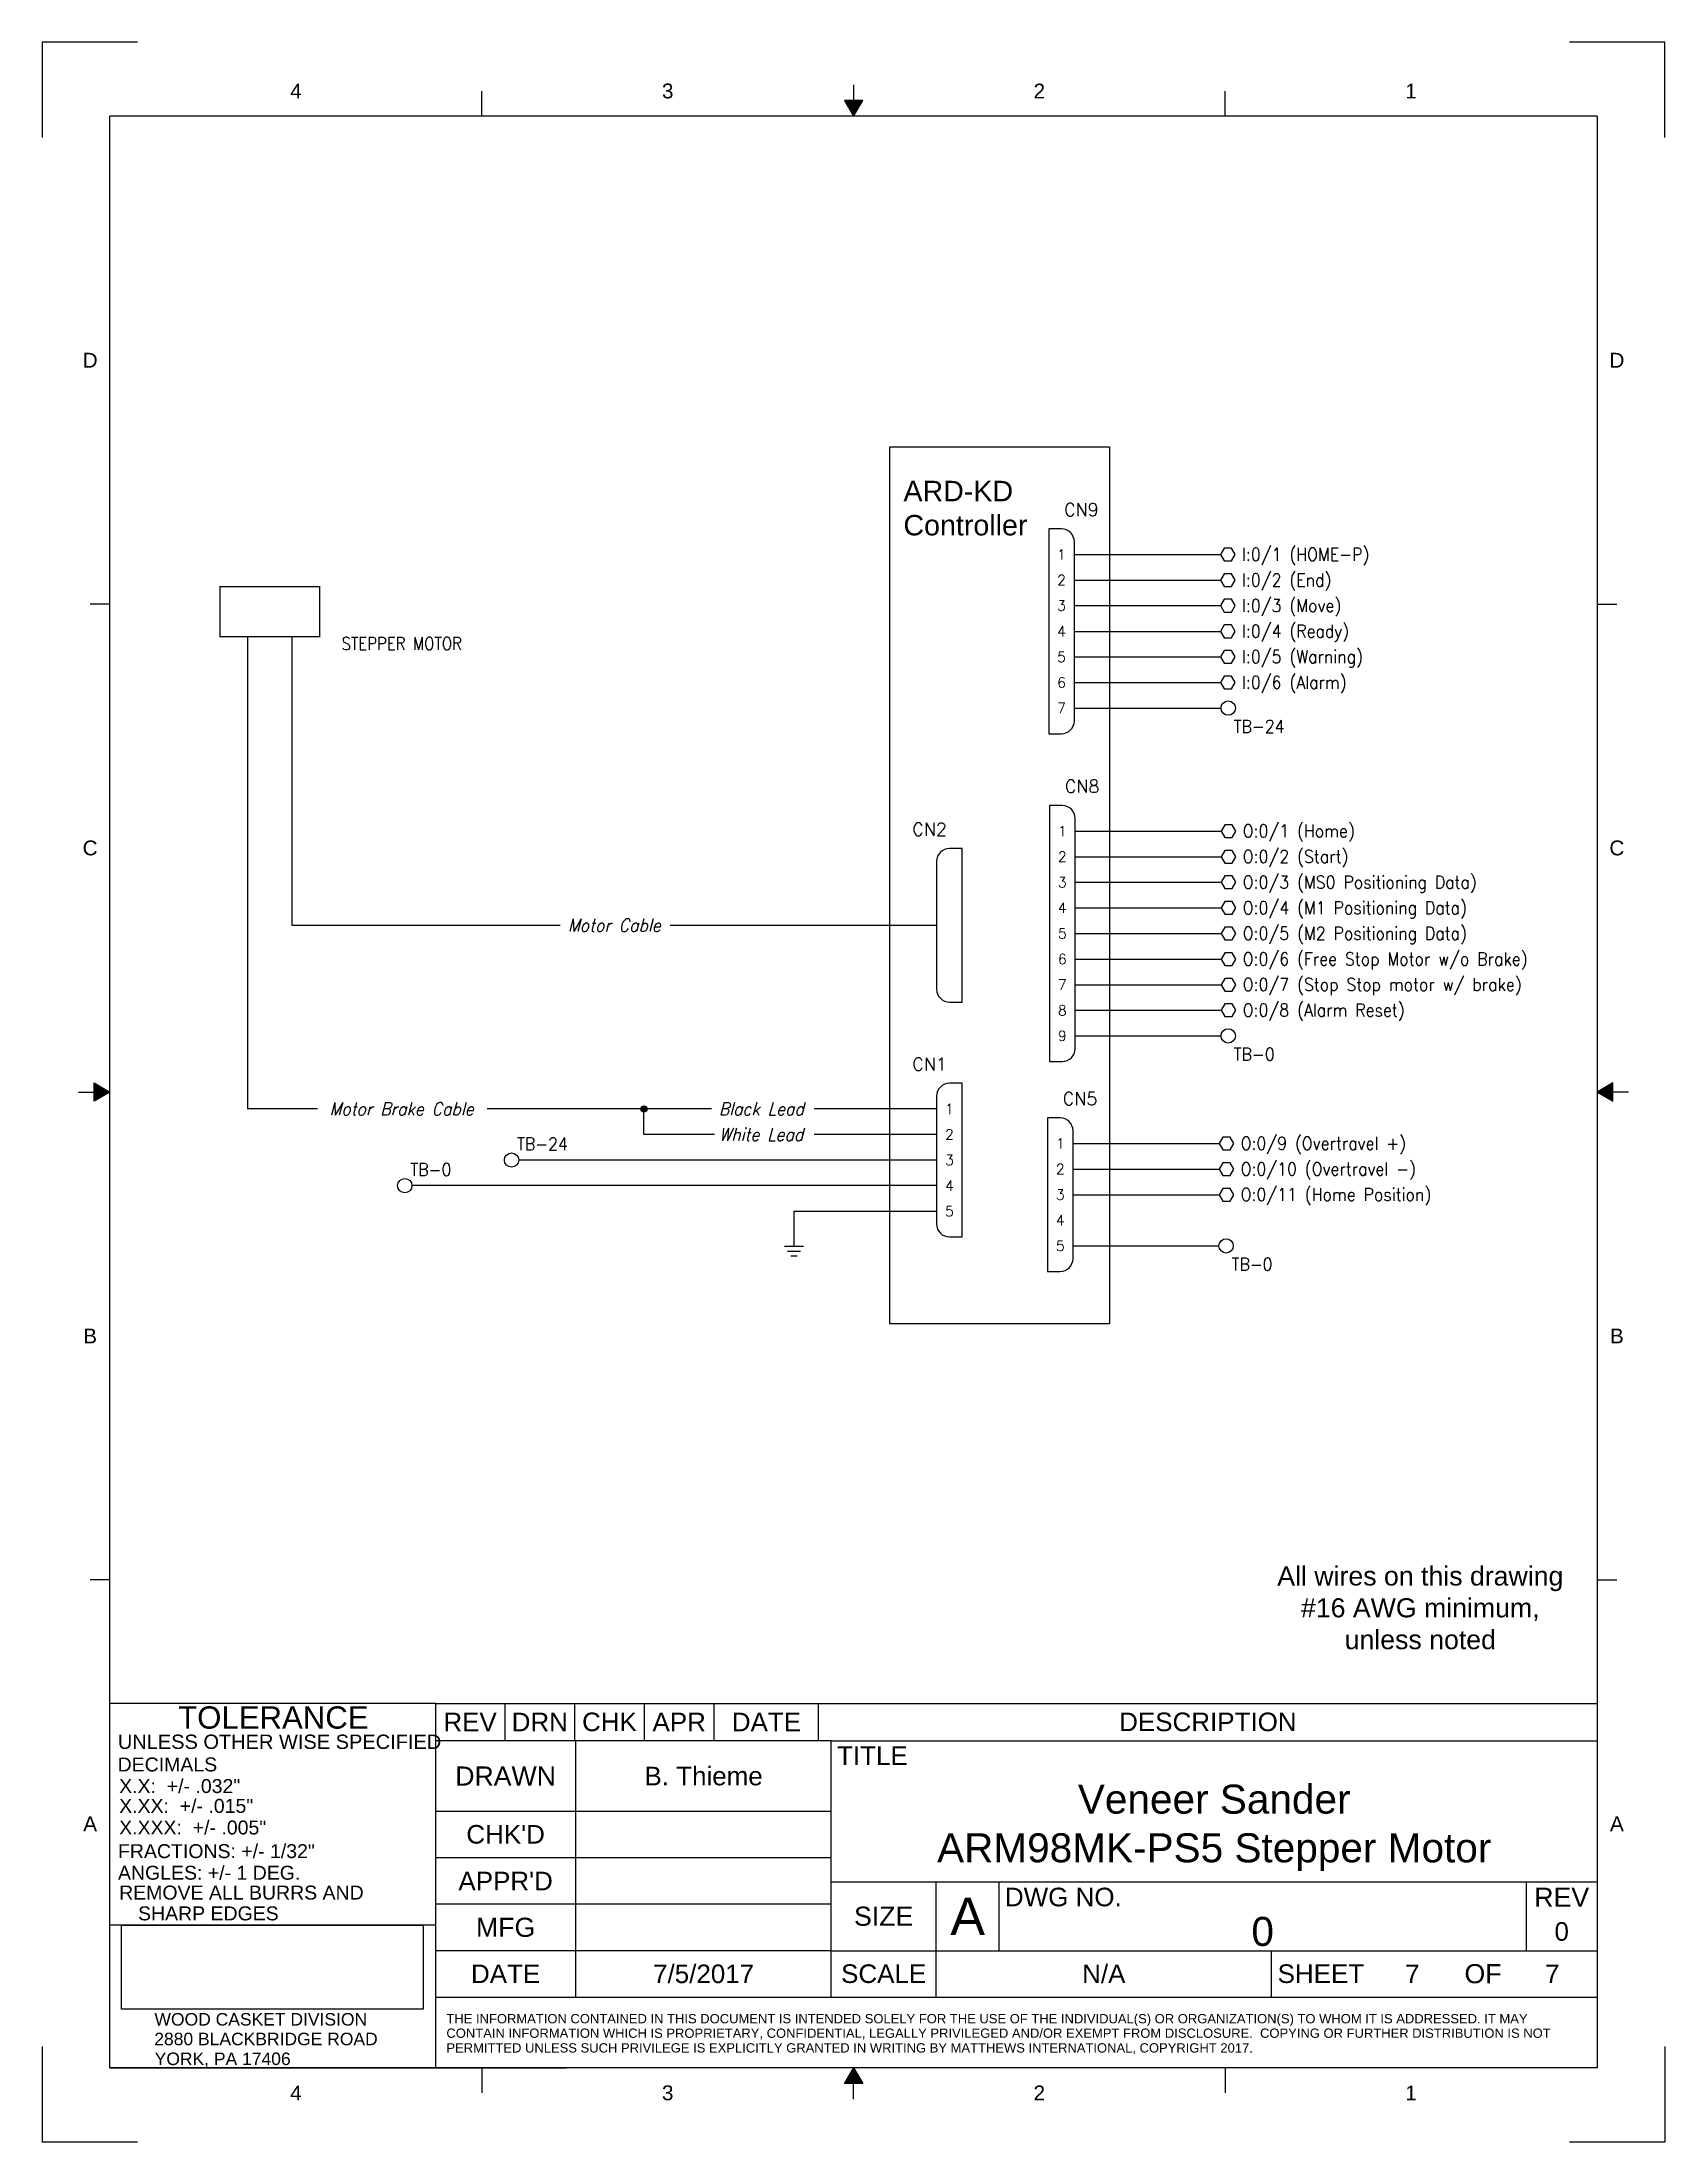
# Model space of a CAD drawing. Header units: inches. Extents: x 2 to 151, y 1 to 23.
# Drawn here: x 134.45 to 151.45, y 1.42 to 23.42 of the extents above; entities that cross this region are included whole.
import ezdxf
from ezdxf.enums import TextEntityAlignment as Align

# ---------------------------------------------------------------- set-up
doc = ezdxf.new("R2010")
doc.units = ezdxf.units.IN
doc.header["$MEASUREMENT"] = 0
for name, color, linetype in [('DESC', 150, 'Continuous'), ('ITEM', 21, 'Continuous'), ('MISC', 7, 'Continuous'), ('SYMS', 7, 'Continuous'), ('TAGS', 150, 'Continuous'), ('TERMS', 123, 'Continuous'), ('Title Block Border', 7, 'Continuous'), ('Title Block Text', 7, 'Continuous'), ('WIRES', 7, 'Continuous')]:
    doc.layers.add(name, color=color, linetype=linetype)
doc.styles.add('Current-ANSI', font='arial.ttf')
doc.styles.add('DEFAULT-ANSI', font='arial.ttf')
doc.styles.get("Standard").update_dxf_attribs({"font": 'arial.ttf'})
doc.styles.add('Text Style5', font='arial.ttf')
doc.styles.add('WD', font='romans.shx')
picture_1 = doc.add_image_def('image1.png', size_in_pixel=(507, 141))

msp = doc.modelspace()

# ---------------------------------------------------------------- texts
at = {"layer": 'DESC', "insert": (148.889, 7.018), "char_height": 0.2, "attachment_point": 5}
msp.add_mtext_dynamic_manual_height_columns('All wires on this drawing #16 AWG minimum, unless noted', width=3.00028, gutter_width=1, heights=[0], dxfattribs=at)
at = {"layer": 'ITEM', "insert": (143.475, 18.826), "char_height": 0.2145, "attachment_point": 1}
msp.add_mtext_dynamic_manual_height_columns('ARD-KD\\PController', width=1.00944, gutter_width=1, heights=[0], dxfattribs=at)

# ---------------------------------------------------------------- blocks, each defined once
blk = doc.blocks.new('Title Block A Portrait')
at = {"layer": 'Title Block Border'}
h = blk.add_hatch(color=256, dxfattribs=at)
h.dxf.hatch_style = 1
h.paths.add_polyline_path([(4.202, 10.693), (4.25, 10.611), (4.298, 10.693)])
h = blk.add_hatch(color=256, dxfattribs=at)
h.dxf.hatch_style = 1
h.paths.add_polyline_path([(0.273, 5.452), (0.356, 5.5), (0.273, 5.548)])
h = blk.add_hatch(color=256, dxfattribs=at)
h.dxf.hatch_style = 1
h.paths.add_polyline_path([(8.227, 5.548), (8.144, 5.5), (8.227, 5.452)])
h = blk.add_hatch(color=256, dxfattribs=at)
h.dxf.hatch_style = 1
h.paths.add_polyline_path([(4.298, 0.307), (4.25, 0.389), (4.202, 0.307)])
for p, q in [((0.5, 11), (0, 11)), ((0, 11), (0, 10.5)), ((8.5, 11), (8, 11)), ((8.5, 10.5), (8.5, 11)), ((2.303, 10.611), (2.303, 10.743)), ((4.298, 10.693), (4.202, 10.693)), ((4.202, 10.693), (4.25, 10.611)), ((4.25, 10.776), (4.25, 10.693)), ((4.25, 10.611), (4.298, 10.693)), ((4.25, 10.611), (4.298, 10.693)), ((6.197, 10.611), (6.197, 10.743)), ((0.356, 0.389), (0.356, 10.611)), ((8.144, 10.611), (0.356, 10.611)), ((8.144, 10.611), (8.144, 0.389)), ((0.356, 6.473), (0.356, 8.683)), ((0.356, 8.055), (0.252, 8.055)), ((8.144, 8.055), (8.248, 8.055)), ((0.191, 5.5), (0.273, 5.5)), ((0.273, 5.452), (0.273, 5.548)), ((0.273, 5.548), (0.356, 5.5)), ((0.356, 5.5), (0.273, 5.452)), ((0.356, 5.5), (0.273, 5.452)), ((8.227, 5.548), (8.144, 5.5)), ((8.144, 5.5), (8.227, 5.452)), ((8.144, 5.5), (8.227, 5.452)), ((8.227, 5.452), (8.227, 5.548)), ((8.309, 5.5), (8.227, 5.5)), ((0.356, 2.945), (0.252, 2.945)), ((8.144, 2.945), (8.248, 2.945)), ((2.06, 2.297), (0.356, 2.297)), ((2.06, 2.297), (2.06, 0.759)), ((2.06, 2.297), (8.144, 2.297)), ((2.425, 2.102), (2.425, 2.297)), ((2.79, 2.102), (2.79, 2.297)), ((3.155, 2.102), (3.155, 2.297)), ((3.52, 2.102), (3.52, 2.297)), ((4.067, 2.102), (4.067, 2.297)), ((4.133, 2.102), (2.06, 2.102)), ((2.796, 0.759), (2.796, 2.102)), ((4.133, 0.759), (4.133, 2.102)), ((4.133, 2.102), (8.144, 2.102)), ((4.133, 1.732), (2.06, 1.732)), ((4.133, 1.489), (2.06, 1.489)), ((4.133, 1.362), (8.144, 1.362)), ((4.683, 1.002), (4.683, 1.362)), ((5.013, 1.002), (5.013, 1.362)), ((7.774, 1.002), (7.774, 1.362)), ((4.133, 1.246), (2.06, 1.246)), ((2.06, 1.135), (0.356, 1.135)), ((4.133, 1.002), (2.06, 1.002)), ((4.133, 1.002), (8.144, 1.002)), ((4.683, 0.759), (4.683, 1.002)), ((6.44, 0.759), (6.44, 1.002)), ((2.06, 0.759), (8.144, 0.759)), ((2.06, 0.759), (2.06, 0.389)), ((0, 0.5), (0, 0)), ((8.5, 0.5), (8.5, 0)), ((8.144, 0.389), (0.356, 0.389)), ((0.356, 0.389), (2.747, 0.389)), ((2.303, 0.389), (2.303, 0.257)), ((4.202, 0.307), (4.25, 0.389)), ((4.25, 0.389), (4.298, 0.307)), ((4.25, 0.389), (4.298, 0.307)), ((6.197, 0.389), (6.197, 0.257)), ((4.298, 0.307), (4.202, 0.307)), ((4.25, 0.224), (4.25, 0.307)), ((0.5, 0), (0, 0)), ((8.5, 0), (8, 0))]:
    blk.add_line(p, q, dxfattribs=at)
at = {"layer": 'Title Block Border', "color": 5, "style": 'DEFAULT-ANSI'}
for s, height, p in [('DECIMALS', 0.073, (0.396, 1.941)), ('X.X:  +/- .032"', 0.07301, (0.404, 1.828)), ('X.XX:  +/- .015"', 0.07301, (0.404, 1.724)), ('X.XXX:  +/- .005"', 0.07301, (0.404, 1.611)), ('FRACTIONS: +/- 1/32"', 0.07301, (0.398, 1.487)), ('ANGLES: +/- 1 DEG.', 0.07301, (0.398, 1.374)), ('WOOD CASKET DIVISION', 0.06553, (0.589, 0.61)), ('2880 BLACKBRIDGE ROAD', 0.06553, (0.588, 0.507)), ('YORK, PA 17406', 0.06553, (0.59, 0.403))]:
    blk.add_text(s, height=height, dxfattribs=at).set_placement(p)
for s, p in [('THE INFORMATION CONTAINED IN THIS DOCUMENT IS INTENDED SOLELY FOR THE USE OF THE INDIVIDUAL(S) OR ORGANIZATION(S) TO WHOM IT IS ADDRESSED. IT MAY', (2.118, 0.646)), ('CONTAIN INFORMATION WHICH IS PROPRIETARY, CONFIDENTIAL, LEGALLY PRIVILEGED AND/OR EXEMPT FROM DISCLOSURE.  COPYING OR FURTHER DISTRIBUTION IS NOT', (2.118, 0.57)), ('PERMITTED UNLESS SUCH PRIVILEGE IS EXPLICITLY GRANTED IN WRITING BY MATTHEWS INTERNATIONAL, COPYRIGHT 2017.', (2.118, 0.493))]:
    blk.add_text(s, height=0.048673, dxfattribs=at).set_placement(p, align=Align.MIDDLE_LEFT)
at = {"layer": 'Title Block Border', "char_height": 0.0778, "attachment_point": 5, "style": 'Text Style5'}
for s, insert in [('4', (1.33, 10.743)), ('3', (3.277, 10.743)), ('2', (5.223, 10.743)), ('1', (7.17, 10.743)), ('D', (0.252, 9.333)), ('D', (8.248, 9.333)), ('C', (0.252, 6.778)), ('C', (8.248, 6.778)), ('B', (0.252, 4.222)), ('B', (8.248, 4.222)), ('A', (0.252, 1.667)), ('A', (8.248, 1.667)), ('4', (1.33, 0.257)), ('3', (3.277, 0.257)), ('2', (5.223, 0.257)), ('1', (7.17, 0.257))]:
    blk.add_mtext(s, dxfattribs=dict(at, insert=insert))
at = {"layer": 'Title Block Border', "color": 5, "attachment_point": 1, "style": 'DEFAULT-ANSI'}
for s, insert, char_height, width in [('TOLERANCE', (0.713, 2.282), 0.1168, 1.0081), ('\\fArial|b0|i0;\\H0.0750;UNLESS OTHER WISE SPECIFIED', (0.397, 2.134), 0.07301, 1.70843), ('{\\H1x;REMOVE ALL BURRS AND}', (0.404, 1.343), 0.07301, 2.13676), ('SHARP EDGES', (0.503, 1.234), 0.07301, 2.13676)]:
    blk.add_mtext(s, dxfattribs=dict(at, insert=insert, char_height=char_height, width=width))
at = {"layer": 'Title Block Border', "color": 7, "style": 'Current-ANSI'}
for s, insert, char_height, width, attachment_point in [('REV', (2.242, 2.2), 0.0973, 0.66161, 5), ('{\\H1x;DRN}', (2.607, 2.2), 0.0973, 0.66161, 5), ('CHK', (2.972, 2.2), 0.0973, 0.66161, 5), ('APR', (3.337, 2.2), 0.0973, 0.66161, 5), ('DATE', (3.794, 2.2), 0.0973, 0.66161, 5), ('DESCRIPTION', (6.106, 2.2), 0.09735, 0.66161, 5), ('{\\H1x;TITLE}', (4.164, 2.072), 0.09735, 0.72818, 1), ('\\fArial|b0|i0;\\H0.1000;DRAWN', (2.428, 1.917), 0.09735, 0.66161, 5), ("{\\H1x;CHK'D}", (2.428, 1.611), 0.09735, 0.83407, 5), ("{\\H1x;APPR'D}", (2.428, 1.367), 0.09735, 0.25168, 5), ('{\\H1x;DWG NO.}', (5.043, 1.332), 0.09735, 0.72818, 1), ('\\fArial|b0|i0;\\H0.1000;REV', (7.959, 1.332), 0.09735, 0.36409, 2), ('\\fArial|b0|i0;\\H0.1000;SIZE', (4.408, 1.182), 0.09735, 0.30235, 5), ('\\fArial|b0|i0;\\H0.1000;MFG', (2.428, 1.124), 0.09735, 0.38348, 5), ('{\\H1x;DATE}', (2.428, 0.881), 0.09735, 0.93418, 5), ('{\\H1x;SCALE}', (4.408, 0.881), 0.09735, 0.89927, 5), ('{\\H1x;SHEET}', (6.471, 0.881), 0.09735, 0.72818, 4), ('\\fArial|b0|i0;\\H0.1000;OF', (7.547, 0.881), 0.09735, 0.27259, 5)]:
    blk.add_mtext(s, dxfattribs=dict(at, insert=insert, char_height=char_height, width=width, attachment_point=attachment_point))
at = {"layer": 'Title Block Border', "insert": (4.848, 1.182), "char_height": 0.195, "attachment_point": 5}
blk.add_mtext_dynamic_manual_height_columns('A', width=0.32411, gutter_width=1, heights=[0], dxfattribs=at)
at = {"layer": 'Title Block Border'}
blk.add_attdef('SCALE', text='', height=0.0973, dxfattribs=at).set_placement((5.561, 0.881), align=Align.MIDDLE_CENTER)
at = {"layer": 'Title Block Text'}
for tag, height, p in [('DRAWN_BY', 0.0973, (3.465, 1.917)), ('TITLE1', 0.152, (6.139, 1.796)), ('CHECKED_BY', 0.0973, (3.465, 1.611)), ('TITLE2', 0.152, (6.139, 1.541)), ('APPROVED_BY', 0.0973, (3.465, 1.367)), ('MFG', 0.0973, (3.465, 1.124)), ('DWG_NO', 0.152, (6.393, 1.103)), ('REV', 0.0973, (7.959, 1.103)), ('DATE', 0.0973, (3.465, 0.881)), ('SHEET_NO', 0.0973, (7.177, 0.881)), ('SHEET_OF', 0.0973, (7.91, 0.881))]:
    blk.add_attdef(tag, text='', height=height, dxfattribs=at).set_placement(p, align=Align.MIDDLE_CENTER)
at = {"color": 8}
image = blk.add_image(picture_1, insert=(0.417, 0.696), size_in_units=(1.579, 0.439), dxfattribs=at)
image.dxf.flags = 15
image.dxf.unprotected_set("ltscale", 0)
blk = doc.blocks.new('HCN1_14P_11BD')
at = {"layer": 'SYMS'}
for p, q in [((0, 0.25), (-0.125, 0.25)), ((0, -1.25), (0, 0.25)), ((-0.25, 0.125), (-0.25, -1.125)), ((-0.125, -1.25), (0, -1.25))]:
    blk.add_line(p, q, dxfattribs=at)
for centre, start, end in [((-0.125, 0.125), 90, 180), ((-0.125, -1.125), 180, 270)]:
    blk.add_arc(centre, 0.125, start, end, dxfattribs=at)
at = {"layer": 'SYMS', "style": 'WD', "width": 0.7}
for tag, p in [('INST', (-0.156, 1.25)), ('DESC1', (-0.15, 0.906)), ('LOC', (-0.156, 1.08)), ('DESC2', (-0.15, 0.725)), ('DESC3', (-0.15, 0.55))]:
    blk.add_attdef(tag, text='', height=0.125, dxfattribs=at).set_placement(p, align=Align.RIGHT)
at = {"layer": 'SYMS', "style": 'WD'}
blk.add_attdef('TAG1', text='', height=0.125, dxfattribs=at).set_placement((-0.15, 0.375), align=Align.RIGHT)
at = {"layer": 'SYMS', "style": 'WD', "width": 0.8}
blk.add_attdef('XREF', (1, 0.375), '', height=0.125, dxfattribs=at)
at = {"layer": 'SYMS', "linetype": 'Continuous', "style": 'WD', "flags": 8}
for tag, p in [('TERMDESC01P', (-0.35, 0.05)), ('TERMDESC02P', (-0.35, -0.2)), ('TERMDESC03P', (-0.35, -0.45)), ('TERMDESC04P', (-0.35, -0.7)), ('TERMDESC05P', (-0.35, -0.95))]:
    blk.add_attdef(tag, text='', height=0.1, dxfattribs=at).set_placement(p, align=Align.RIGHT)
for tag, p in [('TERM01P', (-0.125, 0)), ('TERM02P', (-0.125, -0.25)), ('TERM03P', (-0.125, -0.5)), ('TERM04P', (-0.125, -0.75)), ('TERM05P', (-0.125, -1))]:
    blk.add_attdef(tag, text='', height=0.1, dxfattribs=at).set_placement(p, align=Align.MIDDLE_CENTER)
at = {"layer": 'SYMS', "color": 7, "style": 'WD'}
for tag, p in [('X4_TINY_DOT_DONT_REMOVE_01P', (-0.25, 0)), ('X4_TINY_DOT_DONT_REMOVE_02P', (-0.25, -0.25)), ('X4_TINY_DOT_DONT_REMOVE_03P', (-0.25, -0.5)), ('X4_TINY_DOT_DONT_REMOVE_04P', (-0.25, -0.75)), ('X4_TINY_DOT_DONT_REMOVE_05P', (-0.25, -1))]:
    blk.add_attdef(tag, p, '', height=0.0001, dxfattribs=at)
at = {"layer": 'SYMS', "style": 'WD'}
for tag, p, flags in [('X4TERM01P', (-0.25, 0), 1), ('ACE_FLAG', (0.048, 0.146), 9), ('FAMILY', (0.048, 0.121), 9), ('WDBLKNAM', (0.175, 0.125), 9), ('X4TERM02P', (-0.25, -0.25), 1), ('X4TERM03P', (-0.25, -0.5), 1), ('X4TERM04P', (-0.25, -0.75), 1), ('X4TERM05P', (-0.25, -1), 1), ('X8LINK', (-0.125, -1.375), 1)]:
    blk.add_attdef(tag, p, '', height=0.01, dxfattribs=dict(at, flags=flags))
at = {"layer": 'SYMS', "linetype": 'Continuous', "style": 'WD', "flags": 9}
for tag, p in [('ASSYCODE', (0.046, 0.065)), ('MFG', (0.051, 0.078)), ('CAT', (0.052, 0.098))]:
    blk.add_attdef(tag, text='', height=0.01, dxfattribs=at).set_placement(p, align=Align.CENTER)
at = {"layer": 'SYMS', "linetype": 'Continuous', "style": 'WD', "flags": 8}
for tag, p in [('X4WIRE01P', (-0.35, -0.05)), ('X4WIRE02P', (-0.35, -0.3)), ('X4WIRE03P', (-0.35, -0.55)), ('X4WIRE04P', (-0.35, -0.8)), ('X4WIRE05P', (-0.35, -1.05))]:
    blk.add_attdef(tag, text='', height=0.1, dxfattribs=at).set_placement(p, align=Align.TOP_RIGHT)
blk = doc.blocks.new('HCN1_11P_12D8')
at = {"layer": 'SYMS'}
for p, q in [((0.125, 0.25), (0, 0.25)), ((0, 0.25), (0, -1.25)), ((0.25, -1.125), (0.25, 0.125)), ((0, -1.25), (0.125, -1.25))]:
    blk.add_line(p, q, dxfattribs=at)
for centre, start, end in [((0.125, 0.125), 360, 90), ((0.125, -1.125), 270, 0)]:
    blk.add_arc(centre, 0.125, start, end, dxfattribs=at)
at = {"layer": 'SYMS', "style": 'WD'}
for tag, p, width in [('INST', (0.144, 1.25), 0.7), ('LOC', (0.144, 1.08), 0.7), ('DESC1', (0.15, 0.906), 0.7), ('DESC2', (0.15, 0.725), 0.7), ('DESC3', (0.15, 0.55), 0.7), ('XREF', (1, 0.375), 0.8)]:
    blk.add_attdef(tag, p, '', height=0.125, dxfattribs=dict(at, width=width))
blk.add_attdef('TAG1', (0.15, 0.375), '', height=0.125, dxfattribs=at)
at = {"layer": 'SYMS', "linetype": 'Continuous', "style": 'WD', "flags": 8}
for tag, p in [('TERM01P', (0.125, 0)), ('TERM02P', (0.125, -0.25)), ('TERM03P', (0.125, -0.5)), ('TERM04P', (0.125, -0.75)), ('TERM05P', (0.125, -1))]:
    blk.add_attdef(tag, text='', height=0.1, dxfattribs=at).set_placement(p, align=Align.MIDDLE_CENTER)
at = {"layer": 'SYMS', "linetype": 'Continuous', "style": 'WD', "flags": 9}
for tag, p in [('ASSYCODE', (0.046, 0.065)), ('MFG', (0.051, 0.078)), ('CAT', (0.052, 0.098))]:
    blk.add_attdef(tag, text='', height=0.01, dxfattribs=at).set_placement(p, align=Align.CENTER)
at = {"layer": 'SYMS', "style": 'WD'}
for tag, p, flags in [('ACE_FLAG', (0.048, 0.146), 9), ('FAMILY', (0.048, 0.121), 9), ('GENDER', (0.109, 0.08), 9), ('WDBLKNAM', (0.175, 0.125), 9), ('X1TERM01P', (0.25, 0), 1), ('X1TERM02P', (0.25, -0.25), 1), ('X1TERM03P', (0.25, -0.5), 1), ('X1TERM04P', (0.25, -0.75), 1), ('X1TERM05P', (0.25, -1), 1), ('X8LINK', (0.125, -1.375), 1)]:
    blk.add_attdef(tag, p, '', height=0.01, dxfattribs=dict(at, flags=flags))
at = {"layer": 'SYMS', "color": 7, "style": 'WD'}
for tag, p in [('X1_TINY_DOT_DONT_REMOVE_01P', (0.25, 0)), ('X1_TINY_DOT_DONT_REMOVE_02P', (0.25, -0.25)), ('X1_TINY_DOT_DONT_REMOVE_03P', (0.25, -0.5)), ('X1_TINY_DOT_DONT_REMOVE_04P', (0.25, -0.75)), ('X1_TINY_DOT_DONT_REMOVE_05P', (0.25, -1))]:
    blk.add_attdef(tag, p, '', height=0.0001, dxfattribs=at)
at = {"layer": 'SYMS', "linetype": 'Continuous', "style": 'WD', "flags": 8}
for tag, p in [('TERMDESC01P', (0.35, 0.05)), ('TERMDESC02P', (0.35, -0.2)), ('TERMDESC03P', (0.35, -0.45)), ('TERMDESC04P', (0.35, -0.7)), ('TERMDESC05P', (0.35, -0.95))]:
    blk.add_attdef(tag, p, '', height=0.1, dxfattribs=at)
for tag, p in [('X1WIRE01P', (0.35, -0.05)), ('X1WIRE02P', (0.35, -0.3)), ('X1WIRE03P', (0.35, -0.55)), ('X1WIRE04P', (0.35, -0.8)), ('X1WIRE05P', (0.35, -1.05))]:
    blk.add_attdef(tag, text='', height=0.1, dxfattribs=at).set_placement(p, align=Align.TOP_LEFT)
blk = doc.blocks.new('HCN1_11P_1485')
at = {"layer": 'SYMS'}
for p, q in [((0.125, 0.25), (0, 0.25)), ((0, 0.25), (0, -2.25)), ((0.25, -2.125), (0.25, 0.125)), ((0, -2.25), (0.125, -2.25))]:
    blk.add_line(p, q, dxfattribs=at)
for centre, start, end in [((0.125, 0.125), 360, 90), ((0.125, -2.125), 270, 0)]:
    blk.add_arc(centre, 0.125, start, end, dxfattribs=at)
at = {"layer": 'SYMS', "style": 'WD'}
for tag, p, width in [('INST', (0.144, 1.25), 0.7), ('LOC', (0.144, 1.08), 0.7), ('DESC1', (0.15, 0.906), 0.7), ('DESC2', (0.15, 0.725), 0.7), ('DESC3', (0.15, 0.55), 0.7), ('XREF', (1, 0.375), 0.8)]:
    blk.add_attdef(tag, p, '', height=0.125, dxfattribs=dict(at, width=width))
blk.add_attdef('TAG1', (0.15, 0.375), '', height=0.125, dxfattribs=at)
at = {"layer": 'SYMS', "linetype": 'Continuous', "style": 'WD', "flags": 8}
for tag, p in [('TERM01P', (0.125, 0)), ('TERM02P', (0.125, -0.25)), ('TERM03P', (0.125, -0.5)), ('TERM04P', (0.125, -0.75)), ('TERM05P', (0.125, -1)), ('TERM06P', (0.125, -1.25)), ('TERM07P', (0.125, -1.5)), ('TERM08P', (0.125, -1.75)), ('TERM09P', (0.125, -2))]:
    blk.add_attdef(tag, text='', height=0.1, dxfattribs=at).set_placement(p, align=Align.MIDDLE_CENTER)
at = {"layer": 'SYMS', "linetype": 'Continuous', "style": 'WD', "flags": 9}
for tag, p in [('ASSYCODE', (0.046, 0.065)), ('MFG', (0.051, 0.078)), ('CAT', (0.052, 0.098))]:
    blk.add_attdef(tag, text='', height=0.01, dxfattribs=at).set_placement(p, align=Align.CENTER)
at = {"layer": 'SYMS', "style": 'WD'}
for tag, p, flags in [('ACE_FLAG', (0.048, 0.146), 9), ('FAMILY', (0.048, 0.121), 9), ('GENDER', (0.109, 0.08), 9), ('WDBLKNAM', (0.175, 0.125), 9), ('X1TERM01P', (0.25, 0), 1), ('X1TERM02P', (0.25, -0.25), 1), ('X1TERM03P', (0.25, -0.5), 1), ('X1TERM04P', (0.25, -0.75), 1), ('X1TERM05P', (0.25, -1), 1), ('X1TERM06P', (0.25, -1.25), 1), ('X1TERM07P', (0.25, -1.5), 1), ('X1TERM08P', (0.25, -1.75), 1), ('X1TERM09P', (0.25, -2), 1), ('X8LINK', (0.125, -2.375), 1)]:
    blk.add_attdef(tag, p, '', height=0.01, dxfattribs=dict(at, flags=flags))
at = {"layer": 'SYMS', "color": 7, "style": 'WD'}
for tag, p in [('X1_TINY_DOT_DONT_REMOVE_01P', (0.25, 0)), ('X1_TINY_DOT_DONT_REMOVE_02P', (0.25, -0.25)), ('X1_TINY_DOT_DONT_REMOVE_03P', (0.25, -0.5)), ('X1_TINY_DOT_DONT_REMOVE_04P', (0.25, -0.75)), ('X1_TINY_DOT_DONT_REMOVE_05P', (0.25, -1)), ('X1_TINY_DOT_DONT_REMOVE_06P', (0.25, -1.25)), ('X1_TINY_DOT_DONT_REMOVE_07P', (0.25, -1.5)), ('X1_TINY_DOT_DONT_REMOVE_08P', (0.25, -1.75)), ('X1_TINY_DOT_DONT_REMOVE_09P', (0.25, -2))]:
    blk.add_attdef(tag, p, '', height=0.0001, dxfattribs=at)
at = {"layer": 'SYMS', "linetype": 'Continuous', "style": 'WD', "flags": 8}
for tag, p in [('TERMDESC01P', (0.35, 0.05)), ('TERMDESC02P', (0.35, -0.2)), ('TERMDESC03P', (0.35, -0.45)), ('TERMDESC04P', (0.35, -0.7)), ('TERMDESC05P', (0.35, -0.95)), ('TERMDESC06P', (0.35, -1.2)), ('TERMDESC07P', (0.35, -1.45)), ('TERMDESC08P', (0.35, -1.7)), ('TERMDESC09P', (0.35, -1.95))]:
    blk.add_attdef(tag, p, '', height=0.1, dxfattribs=at)
for tag, p in [('X1WIRE01P', (0.35, -0.05)), ('X1WIRE02P', (0.35, -0.3)), ('X1WIRE03P', (0.35, -0.55)), ('X1WIRE04P', (0.35, -0.8)), ('X1WIRE05P', (0.35, -1.05)), ('X1WIRE06P', (0.35, -1.3)), ('X1WIRE07P', (0.35, -1.55)), ('X1WIRE08P', (0.35, -1.8)), ('X1WIRE09P', (0.35, -2.05))]:
    blk.add_attdef(tag, text='', height=0.1, dxfattribs=at).set_placement(p, align=Align.TOP_LEFT)
blk = doc.blocks.new('HCN1_11P_1612')
at = {"layer": 'SYMS'}
for p, q in [((0.125, 0.25), (0, 0.25)), ((0, 0.25), (0, -1.75)), ((0.25, -1.625), (0.25, 0.125)), ((0, -1.75), (0.125, -1.75))]:
    blk.add_line(p, q, dxfattribs=at)
for centre, start, end in [((0.125, 0.125), 360, 90), ((0.125, -1.625), 270, 360)]:
    blk.add_arc(centre, 0.125, start, end, dxfattribs=at)
at = {"layer": 'SYMS', "style": 'WD'}
for tag, p, width in [('INST', (0.144, 1.25), 0.7), ('LOC', (0.144, 1.08), 0.7), ('DESC1', (0.15, 0.906), 0.7), ('DESC2', (0.15, 0.725), 0.7), ('DESC3', (0.15, 0.55), 0.7), ('XREF', (1, 0.375), 0.8)]:
    blk.add_attdef(tag, p, '', height=0.125, dxfattribs=dict(at, width=width))
blk.add_attdef('TAG1', (0.15, 0.375), '', height=0.125, dxfattribs=at)
at = {"layer": 'SYMS', "linetype": 'Continuous', "style": 'WD', "flags": 8}
for tag, p in [('TERM01P', (0.125, 0)), ('TERM02P', (0.125, -0.25)), ('TERM03P', (0.125, -0.5)), ('TERM04P', (0.125, -0.75)), ('TERM05P', (0.125, -1)), ('TERM06P', (0.125, -1.25)), ('TERM07P', (0.125, -1.5))]:
    blk.add_attdef(tag, text='', height=0.1, dxfattribs=at).set_placement(p, align=Align.MIDDLE_CENTER)
at = {"layer": 'SYMS', "linetype": 'Continuous', "style": 'WD', "flags": 9}
for tag, p in [('ASSYCODE', (0.046, 0.065)), ('MFG', (0.051, 0.078)), ('CAT', (0.052, 0.098))]:
    blk.add_attdef(tag, text='', height=0.01, dxfattribs=at).set_placement(p, align=Align.CENTER)
at = {"layer": 'SYMS', "style": 'WD'}
for tag, p, flags in [('ACE_FLAG', (0.048, 0.146), 9), ('FAMILY', (0.048, 0.121), 9), ('GENDER', (0.109, 0.08), 9), ('WDBLKNAM', (0.175, 0.125), 9), ('X1TERM01P', (0.25, 0), 1), ('X1TERM02P', (0.25, -0.25), 1), ('X1TERM03P', (0.25, -0.5), 1), ('X1TERM04P', (0.25, -0.75), 1), ('X1TERM05P', (0.25, -1), 1), ('X1TERM06P', (0.25, -1.25), 1), ('X1TERM07P', (0.25, -1.5), 1), ('X8LINK', (0.125, -1.875), 1)]:
    blk.add_attdef(tag, p, '', height=0.01, dxfattribs=dict(at, flags=flags))
at = {"layer": 'SYMS', "color": 7, "style": 'WD'}
for tag, p in [('X1_TINY_DOT_DONT_REMOVE_01P', (0.25, 0)), ('X1_TINY_DOT_DONT_REMOVE_02P', (0.25, -0.25)), ('X1_TINY_DOT_DONT_REMOVE_03P', (0.25, -0.5)), ('X1_TINY_DOT_DONT_REMOVE_04P', (0.25, -0.75)), ('X1_TINY_DOT_DONT_REMOVE_05P', (0.25, -1)), ('X1_TINY_DOT_DONT_REMOVE_06P', (0.25, -1.25)), ('X1_TINY_DOT_DONT_REMOVE_07P', (0.25, -1.5))]:
    blk.add_attdef(tag, p, '', height=0.0001, dxfattribs=at)
at = {"layer": 'SYMS', "linetype": 'Continuous', "style": 'WD', "flags": 8}
for tag, p in [('TERMDESC01P', (0.35, 0.05)), ('TERMDESC02P', (0.35, -0.2)), ('TERMDESC03P', (0.35, -0.45)), ('TERMDESC04P', (0.35, -0.7)), ('TERMDESC05P', (0.35, -0.95)), ('TERMDESC06P', (0.35, -1.2)), ('TERMDESC07P', (0.35, -1.45))]:
    blk.add_attdef(tag, p, '', height=0.1, dxfattribs=at)
for tag, p in [('X1WIRE01P', (0.35, -0.05)), ('X1WIRE02P', (0.35, -0.3)), ('X1WIRE03P', (0.35, -0.55)), ('X1WIRE04P', (0.35, -0.8)), ('X1WIRE05P', (0.35, -1.05)), ('X1WIRE06P', (0.35, -1.3)), ('X1WIRE07P', (0.35, -1.55))]:
    blk.add_attdef(tag, text='', height=0.1, dxfattribs=at).set_placement(p, align=Align.TOP_LEFT)
blk = doc.blocks.new('HDV1_1-')
at = {"const_width": 0.0125}
blk.add_lwpolyline([(0, 0.244), (0.975, 0.244), (0.975, -0.244), (0, -0.244)], close=True, dxfattribs=at)
at = {"style": 'WD', "width": 0.85}
for tag, p in [('INST', (1.116, 0.309)), ('LOC', (1.116, 0.14)), ('TAG1', (1.116, -0.031)), ('DESC1', (1.116, -0.202)), ('DESC2', (1.116, -0.375)), ('DESC3', (1.116, -0.547)), ('RATING3', (1.116, -0.72)), ('RATING4', (1.116, -0.882)), ('WDTAGALT', (1.116, -1.045))]:
    blk.add_attdef(tag, p, '', height=0.125, dxfattribs=at)
at = {"style": 'WD', "flags": 9}
blk.add_attdef('WDBLKNAM', text='', height=0.01, dxfattribs=at).set_placement((0.131, 0.2), align=Align.RIGHT)
at = {"linetype": 'Continuous', "style": 'WD', "width": 0.85, "flags": 8}
blk.add_attdef('TERM01', text='', height=0.125, dxfattribs=at).set_placement((-0.039, 0.073), align=Align.RIGHT)
at = {"style": 'WD', "flags": 1}
for tag, p in [('X4TERM01', (0, 0)), ('X8TERM04', (0.487, -0.244))]:
    blk.add_attdef(tag, p, '', height=0.0125, dxfattribs=at)
at = {"linetype": 'Continuous', "style": 'WD', "flags": 9}
for tag, p in [('ASSYCODE', (0.188, 0.125)), ('WDTYPE', (0.192, 0.087))]:
    blk.add_attdef(tag, text='', height=0.01, dxfattribs=at).set_placement(p, align=Align.CENTER)
at = {"style": 'WD', "flags": 9}
blk.add_attdef('FAMILY', text='', height=0.01, dxfattribs=at).set_placement((0.182, 0.17), align=Align.CENTER)
at = {"linetype": 'Continuous', "style": 'WD', "flags": 1}
for tag, p in [('MFG', (0.188, 0.14)), ('CAT', (0.188, 0.159))]:
    blk.add_attdef(tag, text='', height=0.01, dxfattribs=at).set_placement(p, align=Align.MIDDLE)
at = {"style": 'WD', "width": 0.8}
blk.add_attdef('RATING1', text='', height=0.1, dxfattribs=at).set_placement((0.513, 0), align=Align.CENTER)
blk.add_attdef('RATING2', text='', height=0.1, dxfattribs=at).set_placement((0.513, -0.031), align=Align.TOP_CENTER)
at = {"linetype": 'Continuous', "style": 'WD', "width": 0.85, "flags": 8}
blk.add_attdef('TERM04', (-0.105, -0.414), '', height=0.125, dxfattribs=at)
blk = doc.blocks.new('HT0_LGENERIC')
at = {"style": 'WD', "oblique": 15, "width": 0.9}
blk.add_attdef('COLOR', text='', height=0.125, dxfattribs=at).set_placement((0, 0), align=Align.MIDDLE_CENTER)
at = {"color": 7, "style": 'WD'}
for tag, p in [('X4_TINY_DOT_DONT_REMOVE', (-0.125, 0)), ('X1_TINY_DOT_DONT_REMOVE', (0.125, 0))]:
    blk.add_attdef(tag, p, '', height=0.0001, dxfattribs=at)
at = {"style": 'WD', "flags": 1}
for tag, p in [('X4TERM01', (-0.125, 0)), ('X1TERM01', (0.125, 0))]:
    blk.add_attdef(tag, p, '', height=0.01, dxfattribs=at)
blk = doc.blocks.new('WDDOT')
for radius in [0.03, 0.0187, 0.00929]:
    blk.add_circle((0, 0), radius)
blk = doc.blocks.new('HT0W03')
blk.add_lwpolyline([(-0.036, 0.062), (-0.072, 0), (-0.036, -0.062), (0.036, -0.062), (0.072, 0), (0.036, 0.062)], close=True)
at = {"style": 'WD'}
for tag, p, width in [('INST', (0.062, 0.42), 0.7), ('LOC', (0.062, 0.25), 0.7), ('DESC1', (0.05, -0.385), 0.8)]:
    blk.add_attdef(tag, p, '', height=0.125, dxfattribs=dict(at, width=width))
at = {"linetype": 'Continuous', "style": 'WD', "width": 0.8, "flags": 8}
blk.add_attdef('WIRENO', text='', height=0.125, dxfattribs=at).set_placement((0, 0.094), align=Align.CENTER)
at = {"style": 'WD', "flags": 1}
for tag, p, height in [('X4TERM01', (-0.072, 0), 0.0125), ('X4TERMDESC01', (-0.055, -0.023), 0.025), ('X2TERMDESC01', (-0.006, 0.029), 0.025), ('STRIPSEQ', (0, 0), 0.00125), ('X2TERM01', (0, 0.062), 0.0125), ('X1TERMDESC01', (0.039, 0.007), 0.025), ('X1TERM01', (0.072, 0), 0.0125), ('LINKTERM', (0, -0.002), 0.00125), ('X8TERM01', (0, -0.062), 0.0125), ('X8TERMDESC01', (0, -0.054), 0.025)]:
    blk.add_attdef(tag, p, '', height=height, dxfattribs=at)
at = {"linetype": 'Continuous', "style": 'WD'}
for tag, p, height, width, flags in [('TAGSTRIP', (0.05, -0.229), 0.125, 0.9, 8), ('CAT', (0.213, -0.406), 0.109, 0.8, 1), ('DESC2', (0.05, -0.541), 0.125, 0.8, 8), ('DESC3', (0.05, -0.698), 0.125, 0.8, 8)]:
    blk.add_attdef(tag, p, '', height=height, dxfattribs=dict(at, width=width, flags=flags))
at = {"linetype": 'Continuous', "style": 'WD', "width": 0.8, "flags": 1}
blk.add_attdef('MFG', text='', height=0.109, dxfattribs=at).set_placement((0.088, -0.406), align=Align.RIGHT)
at = {"style": 'WD', "width": 0.7, "flags": 1}
blk.add_attdef('ASSYCODE', (0.062, -0.281), '', height=0.01, dxfattribs=at)
blk = doc.blocks.new('HGND2')
for p, q in [((0, 0.09375), (0, -0.09375)), ((0.046875, 0.0625), (0.046875, -0.0625)), ((0.09375, 0.03125), (0.09375, -0.03125))]:
    blk.add_line(p, q)
at = {"style": 'WD', "flags": 1}
blk.add_attdef('X4TERM01', (0, 0), '', height=0.01, dxfattribs=at)
blk = doc.blocks.new('HT0W02')
blk.add_circle((0, 0), 0.0699)
at = {"style": 'WD'}
for tag, p, width in [('INST', (0.062, 0.42), 0.7), ('LOC', (0.062, 0.25), 0.7), ('DESC1', (0.053, -0.385), 0.8)]:
    blk.add_attdef(tag, p, '', height=0.125, dxfattribs=dict(at, width=width))
at = {"linetype": 'Continuous', "style": 'WD', "width": 0.8, "flags": 8}
blk.add_attdef('WIRENO', text='', height=0.125, dxfattribs=at).set_placement((0, 0.094), align=Align.CENTER)
at = {"style": 'WD', "flags": 1}
for tag, p, height in [('X4TERM01', (-0.07, 0), 0.0125), ('X4TERMDESC01', (-0.055, -0.023), 0.025), ('X2TERMDESC01', (-0.006, 0.029), 0.025), ('STRIPSEQ', (0, 0), 0.00125), ('X2TERM01', (0, 0.07), 0.0125), ('X1TERMDESC01', (0.039, -0.003), 0.025), ('X1TERM01', (0.07, 0), 0.0125), ('LINKTERM', (0, -0.002), 0.00125), ('X8TERM01', (0, -0.07), 0.0125), ('X8TERMDESC01', (0, -0.054), 0.025)]:
    blk.add_attdef(tag, p, '', height=height, dxfattribs=at)
at = {"linetype": 'Continuous', "style": 'WD'}
for tag, p, height, width, flags in [('TAGSTRIP', (0.053, -0.229), 0.125, 0.9, 8), ('CAT', (0.213, -0.406), 0.109, 0.8, 1), ('DESC2', (0.053, -0.541), 0.125, 0.8, 8), ('DESC3', (0.053, -0.698), 0.125, 0.8, 8)]:
    blk.add_attdef(tag, p, '', height=height, dxfattribs=dict(at, width=width, flags=flags))
at = {"linetype": 'Continuous', "style": 'WD', "width": 0.8, "flags": 1}
blk.add_attdef('MFG', text='', height=0.109, dxfattribs=at).set_placement((0.088, -0.406), align=Align.RIGHT)
at = {"style": 'WD', "width": 0.7, "flags": 1}
blk.add_attdef('ASSYCODE', (0.062, -0.281), '', height=0.01, dxfattribs=at)

# ---------------------------------------------------------------- linework, layer by layer
for p, q in [((145.252, 11.884), (146.78, 11.884)), ((145.252, 11.616), (146.78, 11.616)), ((145.252, 11.347), (146.78, 11.347))]:
    msp.add_line(p, q)
at = {"layer": 'ITEM'}
msp.add_lwpolyline([(143.333, 19.183), (145.635, 19.183), (145.635, 9.993), (143.333, 9.993)], close=True, dxfattribs=at)
at = {"layer": 'WIRES'}
for p, q in [((145.265, 18.054), (146.794, 18.054)), ((145.265, 17.786), (146.794, 17.786)), ((145.265, 17.518), (146.794, 17.518)), ((136.606, 17.195), (136.606, 12.246)), ((137.07, 17.195), (137.07, 14.17)), ((145.265, 17.249), (146.794, 17.249)), ((145.265, 16.981), (146.794, 16.981)), ((145.265, 16.713), (146.794, 16.713)), ((145.274, 16.445), (146.802, 16.445)), ((145.274, 15.156), (146.802, 15.156)), ((145.274, 14.888), (146.802, 14.888)), ((145.274, 14.62), (146.802, 14.62)), ((145.274, 14.352), (146.802, 14.352)), ((137.07, 14.17), (139.879, 14.17)), ((141.031, 14.17), (143.823, 14.17)), ((145.274, 14.084), (146.802, 14.084)), ((145.274, 13.816), (146.802, 13.816)), ((145.274, 13.547), (146.802, 13.547)), ((145.274, 13.279), (146.802, 13.279)), ((145.274, 13.011), (146.802, 13.011)), ((137.336, 12.246), (136.606, 12.246)), ((141.466, 12.246), (139.115, 12.246)), ((140.757, 11.978), (140.757, 12.246)), ((143.823, 12.246), (142.54, 12.246)), ((141.495, 11.978), (140.757, 11.978)), ((143.823, 11.978), (142.54, 11.978)), ((143.823, 11.71), (139.445, 11.71)), ((143.823, 11.442), (138.327, 11.442)), ((142.329, 10.804), (142.329, 11.174)), ((142.329, 11.174), (143.823, 11.174)), ((145.252, 10.811), (146.78, 10.811))]:
    msp.add_line(p, q, dxfattribs=at)

# ---------------------------------------------------------------- block references
at = {"xscale": 2, "yscale": 2, "zscale": 2}
msp.add_blockref('Title Block A Portrait', (134.452, 1.423), dxfattribs=at).add_auto_attribs({'DWG_NO': '0', 'REV': '0', 'TITLE1': 'Veneer Sander', 'TITLE2': 'ARM98MK-PS5 Stepper Motor', 'DRAWN_BY': 'B. Thieme', 'DATE': '7/5/2017', 'SCALE': 'N/A', 'SHEET_NO': '7', 'SHEET_OF': '7'})
ref = msp.add_blockref('HT0W03', (146.858, 11.884), dxfattribs=dict(xscale=1.072591409478442, yscale=1.072591409478442, zscale=1.072591409478442))
ref.add_attrib('TAGSTRIP', 'O:0/9 (Overtravel +)', (147.007, 11.818), dxfattribs={"layer": 'TAGS', "linetype": 'Continuous', "height": 0.13407, "style": 'WD', "width": 0.9, "flags": 8})
ref = msp.add_blockref('HT0W03', (146.858, 11.616), dxfattribs=dict(xscale=1.072591409478442, yscale=1.072591409478442, zscale=1.072591409478442))
ref.add_attrib('TAGSTRIP', 'O:0/10 (Overtravel -)', (147.007, 11.55), dxfattribs={"layer": 'TAGS', "linetype": 'Continuous', "height": 0.13407, "style": 'WD', "width": 0.9, "flags": 8})
ref = msp.add_blockref('HT0W03', (146.858, 11.347), dxfattribs=dict(xscale=1.072591409478442, yscale=1.072591409478442, zscale=1.072591409478442))
ref.add_attrib('TAGSTRIP', 'O:0/11 (Home Position)', (147.007, 11.282), dxfattribs={"layer": 'TAGS', "linetype": 'Continuous', "height": 0.13407, "style": 'WD', "width": 0.9, "flags": 8})
at = {"layer": 'ITEM'}
ref = msp.add_blockref('HCN1_11P_1612', (144.997, 18.054), dxfattribs=dict(at, xscale=1.072591409478442, yscale=1.072591409478442, zscale=1.072591409478442))
ref.add_attrib('TAG1', 'CN9', (145.158, 18.456), dxfattribs={"layer": 'TAGS', "height": 0.1341, "style": 'WD'})
ref.add_attrib('X1_TINY_DOT_DONT_REMOVE_01P', '.', (145.265, 18.054), dxfattribs={"layer": 'MISC', "color": 7, "height": 0.000107, "style": 'WD'})
ref.add_attrib('TERM01P', '1', dxfattribs={"layer": 'TERMS', "linetype": 'Continuous', "height": 0.107, "style": 'WD', "flags": 8}).set_placement((145.131, 18.054), align=Align.MIDDLE_CENTER)
ref.add_attrib('X1_TINY_DOT_DONT_REMOVE_02P', '.', (145.265, 17.786), dxfattribs={"layer": 'MISC', "color": 7, "height": 0.000107, "style": 'WD'})
ref.add_attrib('TERM02P', '2', dxfattribs={"layer": 'TERMS', "linetype": 'Continuous', "height": 0.107, "style": 'WD', "flags": 8}).set_placement((145.131, 17.786), align=Align.MIDDLE_CENTER)
ref.add_attrib('X1_TINY_DOT_DONT_REMOVE_03P', '.', (145.265, 17.518), dxfattribs={"layer": 'MISC', "color": 7, "height": 0.000107, "style": 'WD'})
ref.add_attrib('TERM03P', '3', dxfattribs={"layer": 'TERMS', "linetype": 'Continuous', "height": 0.107, "style": 'WD', "flags": 8}).set_placement((145.131, 17.518), align=Align.MIDDLE_CENTER)
ref.add_attrib('X1_TINY_DOT_DONT_REMOVE_04P', '.', (145.265, 17.249), dxfattribs={"layer": 'MISC', "color": 7, "height": 0.000107, "style": 'WD'})
ref.add_attrib('TERM04P', '4', dxfattribs={"layer": 'TERMS', "linetype": 'Continuous', "height": 0.107, "style": 'WD', "flags": 8}).set_placement((145.131, 17.249), align=Align.MIDDLE_CENTER)
ref.add_attrib('X1_TINY_DOT_DONT_REMOVE_05P', '.', (145.265, 16.981), dxfattribs={"layer": 'MISC', "color": 7, "height": 0.000107, "style": 'WD'})
ref.add_attrib('TERM05P', '5', dxfattribs={"layer": 'TERMS', "linetype": 'Continuous', "height": 0.107, "style": 'WD', "flags": 8}).set_placement((145.131, 16.981), align=Align.MIDDLE_CENTER)
ref.add_attrib('X1_TINY_DOT_DONT_REMOVE_06P', '.', (145.265, 16.713), dxfattribs={"layer": 'MISC', "color": 7, "height": 0.000107, "style": 'WD'})
ref.add_attrib('TERM06P', '6', dxfattribs={"layer": 'TERMS', "linetype": 'Continuous', "height": 0.107, "style": 'WD', "flags": 8}).set_placement((145.131, 16.713), align=Align.MIDDLE_CENTER)
ref.add_attrib('X1_TINY_DOT_DONT_REMOVE_07P', '.', (145.265, 16.445), dxfattribs={"layer": 'MISC', "color": 7, "height": 0.000107, "style": 'WD'})
ref.add_attrib('TERM07P', '7', dxfattribs={"layer": 'TERMS', "linetype": 'Continuous', "height": 0.107, "style": 'WD', "flags": 8}).set_placement((145.131, 16.445), align=Align.MIDDLE_CENTER)
ref = msp.add_blockref('HCN1_11P_1485', (145.005, 15.156), dxfattribs=dict(at, xscale=1.072591409478442, yscale=1.072591409478442, zscale=1.072591409478442))
ref.add_attrib('TAG1', 'CN8', (145.166, 15.559), dxfattribs={"layer": 'TAGS', "height": 0.1341, "style": 'WD'})
ref.add_attrib('X1_TINY_DOT_DONT_REMOVE_01P', '.', (145.274, 15.156), dxfattribs={"layer": 'MISC', "color": 7, "height": 0.000107, "style": 'WD'})
ref.add_attrib('TERM01P', '1', dxfattribs={"layer": 'TERMS', "linetype": 'Continuous', "height": 0.107, "style": 'WD', "flags": 8}).set_placement((145.139, 15.156), align=Align.MIDDLE_CENTER)
ref.add_attrib('X1_TINY_DOT_DONT_REMOVE_02P', '.', (145.274, 14.888), dxfattribs={"layer": 'MISC', "color": 7, "height": 0.000107, "style": 'WD'})
ref.add_attrib('TERM02P', '2', dxfattribs={"layer": 'TERMS', "linetype": 'Continuous', "height": 0.107, "style": 'WD', "flags": 8}).set_placement((145.139, 14.888), align=Align.MIDDLE_CENTER)
ref.add_attrib('X1_TINY_DOT_DONT_REMOVE_03P', '.', (145.274, 14.62), dxfattribs={"layer": 'MISC', "color": 7, "height": 0.000107, "style": 'WD'})
ref.add_attrib('TERM03P', '3', dxfattribs={"layer": 'TERMS', "linetype": 'Continuous', "height": 0.107, "style": 'WD', "flags": 8}).set_placement((145.139, 14.62), align=Align.MIDDLE_CENTER)
ref.add_attrib('X1_TINY_DOT_DONT_REMOVE_04P', '.', (145.274, 14.352), dxfattribs={"layer": 'MISC', "color": 7, "height": 0.000107, "style": 'WD'})
ref.add_attrib('TERM04P', '4', dxfattribs={"layer": 'TERMS', "linetype": 'Continuous', "height": 0.107, "style": 'WD', "flags": 8}).set_placement((145.139, 14.352), align=Align.MIDDLE_CENTER)
ref.add_attrib('X1_TINY_DOT_DONT_REMOVE_05P', '.', (145.274, 14.084), dxfattribs={"layer": 'MISC', "color": 7, "height": 0.000107, "style": 'WD'})
ref.add_attrib('TERM05P', '5', dxfattribs={"layer": 'TERMS', "linetype": 'Continuous', "height": 0.107, "style": 'WD', "flags": 8}).set_placement((145.139, 14.084), align=Align.MIDDLE_CENTER)
ref.add_attrib('X1_TINY_DOT_DONT_REMOVE_06P', '.', (145.274, 13.816), dxfattribs={"layer": 'MISC', "color": 7, "height": 0.000107, "style": 'WD'})
ref.add_attrib('TERM06P', '6', dxfattribs={"layer": 'TERMS', "linetype": 'Continuous', "height": 0.107, "style": 'WD', "flags": 8}).set_placement((145.139, 13.816), align=Align.MIDDLE_CENTER)
ref.add_attrib('X1_TINY_DOT_DONT_REMOVE_07P', '.', (145.274, 13.547), dxfattribs={"layer": 'MISC', "color": 7, "height": 0.000107, "style": 'WD'})
ref.add_attrib('TERM07P', '7', dxfattribs={"layer": 'TERMS', "linetype": 'Continuous', "height": 0.107, "style": 'WD', "flags": 8}).set_placement((145.139, 13.547), align=Align.MIDDLE_CENTER)
ref.add_attrib('X1_TINY_DOT_DONT_REMOVE_08P', '.', (145.274, 13.279), dxfattribs={"layer": 'MISC', "color": 7, "height": 0.000107, "style": 'WD'})
ref.add_attrib('TERM08P', '8', dxfattribs={"layer": 'TERMS', "linetype": 'Continuous', "height": 0.107, "style": 'WD', "flags": 8}).set_placement((145.139, 13.279), align=Align.MIDDLE_CENTER)
ref.add_attrib('X1_TINY_DOT_DONT_REMOVE_09P', '.', (145.274, 13.011), dxfattribs={"layer": 'MISC', "color": 7, "height": 0.000107, "style": 'WD'})
ref.add_attrib('TERM09P', '9', dxfattribs={"layer": 'TERMS', "linetype": 'Continuous', "height": 0.107, "style": 'WD', "flags": 8}).set_placement((145.139, 13.011), align=Align.MIDDLE_CENTER)
ref = msp.add_blockref('HCN1_14P_11BD', (144.091, 14.706), dxfattribs=dict(at, xscale=1.072591409478442, yscale=1.072591409478442, zscale=1.072591409478442))
ref.add_attrib('TAG1', 'CN2', dxfattribs={"layer": 'TAGS', "height": 0.1341, "style": 'WD'}).set_placement((143.93, 15.108), align=Align.RIGHT)
ref.add_attrib('X4_TINY_DOT_DONT_REMOVE_01P', '.', (143.823, 14.706), dxfattribs={"layer": 'MISC', "color": 7, "height": 0.000107, "style": 'WD'})
ref.add_attrib('X4_TINY_DOT_DONT_REMOVE_02P', '.', (143.823, 14.438), dxfattribs={"layer": 'MISC', "color": 7, "height": 0.000107, "style": 'WD'})
ref.add_attrib('X4_TINY_DOT_DONT_REMOVE_03P', '.', (143.823, 14.17), dxfattribs={"layer": 'MISC', "color": 7, "height": 0.000107, "style": 'WD'})
ref.add_attrib('X4_TINY_DOT_DONT_REMOVE_04P', '.', (143.823, 13.902), dxfattribs={"layer": 'MISC', "color": 7, "height": 0.000107, "style": 'WD'})
ref.add_attrib('X4_TINY_DOT_DONT_REMOVE_05P', '.', (143.823, 13.633), dxfattribs={"layer": 'MISC', "color": 7, "height": 0.000107, "style": 'WD'})
ref = msp.add_blockref('HCN1_14P_11BD', (144.091, 12.246), dxfattribs=dict(at, xscale=1.072591409478442, yscale=1.072591409478442, zscale=1.072591409478442))
ref.add_attrib('TAG1', 'CN1', dxfattribs={"layer": 'TAGS', "height": 0.1341, "style": 'WD'}).set_placement((143.93, 12.648), align=Align.RIGHT)
ref.add_attrib('X4_TINY_DOT_DONT_REMOVE_01P', '.', (143.823, 12.246), dxfattribs={"layer": 'MISC', "color": 7, "height": 0.000107, "style": 'WD'})
ref.add_attrib('TERM01P', '1', dxfattribs={"layer": 'TERMS', "linetype": 'Continuous', "height": 0.107, "style": 'WD', "flags": 8}).set_placement((143.957, 12.246), align=Align.MIDDLE_CENTER)
ref.add_attrib('X4_TINY_DOT_DONT_REMOVE_02P', '.', (143.823, 11.978), dxfattribs={"layer": 'MISC', "color": 7, "height": 0.000107, "style": 'WD'})
ref.add_attrib('TERM02P', '2', dxfattribs={"layer": 'TERMS', "linetype": 'Continuous', "height": 0.107, "style": 'WD', "flags": 8}).set_placement((143.957, 11.978), align=Align.MIDDLE_CENTER)
ref.add_attrib('X4_TINY_DOT_DONT_REMOVE_03P', '.', (143.823, 11.71), dxfattribs={"layer": 'MISC', "color": 7, "height": 0.000107, "style": 'WD'})
ref.add_attrib('TERM03P', '3', dxfattribs={"layer": 'TERMS', "linetype": 'Continuous', "height": 0.107, "style": 'WD', "flags": 8}).set_placement((143.957, 11.71), align=Align.MIDDLE_CENTER)
ref.add_attrib('X4_TINY_DOT_DONT_REMOVE_04P', '.', (143.823, 11.442), dxfattribs={"layer": 'MISC', "color": 7, "height": 0.000107, "style": 'WD'})
ref.add_attrib('TERM04P', '4', dxfattribs={"layer": 'TERMS', "linetype": 'Continuous', "height": 0.107, "style": 'WD', "flags": 8}).set_placement((143.957, 11.442), align=Align.MIDDLE_CENTER)
ref.add_attrib('X4_TINY_DOT_DONT_REMOVE_05P', '.', (143.823, 11.174), dxfattribs={"layer": 'MISC', "color": 7, "height": 0.000107, "style": 'WD'})
ref.add_attrib('TERM05P', '5', dxfattribs={"layer": 'TERMS', "linetype": 'Continuous', "height": 0.107, "style": 'WD', "flags": 8}).set_placement((143.957, 11.174), align=Align.MIDDLE_CENTER)
ref = msp.add_blockref('HCN1_11P_12D8', (144.983, 11.884), dxfattribs=dict(at, xscale=1.072591409478442, yscale=1.072591409478442, zscale=1.072591409478442))
ref.add_attrib('TAG1', 'CN5', (145.144, 12.286), dxfattribs={"layer": 'TAGS', "height": 0.1341, "style": 'WD'})
ref.add_attrib('X1_TINY_DOT_DONT_REMOVE_01P', '.', (145.252, 11.884), dxfattribs={"layer": 'MISC', "color": 7, "height": 0.000107, "style": 'WD'})
ref.add_attrib('TERM01P', '1', dxfattribs={"layer": 'TERMS', "linetype": 'Continuous', "height": 0.107, "style": 'WD', "flags": 8}).set_placement((145.118, 11.884), align=Align.MIDDLE_CENTER)
ref.add_attrib('X1_TINY_DOT_DONT_REMOVE_02P', '.', (145.252, 11.616), dxfattribs={"layer": 'MISC', "color": 7, "height": 0.000107, "style": 'WD'})
ref.add_attrib('TERM02P', '2', dxfattribs={"layer": 'TERMS', "linetype": 'Continuous', "height": 0.107, "style": 'WD', "flags": 8}).set_placement((145.118, 11.616), align=Align.MIDDLE_CENTER)
ref.add_attrib('X1_TINY_DOT_DONT_REMOVE_03P', '.', (145.252, 11.347), dxfattribs={"layer": 'MISC', "color": 7, "height": 0.000107, "style": 'WD'})
ref.add_attrib('TERM03P', '3', dxfattribs={"layer": 'TERMS', "linetype": 'Continuous', "height": 0.107, "style": 'WD', "flags": 8}).set_placement((145.118, 11.347), align=Align.MIDDLE_CENTER)
ref.add_attrib('X1_TINY_DOT_DONT_REMOVE_04P', '.', (145.252, 11.079), dxfattribs={"layer": 'MISC', "color": 7, "height": 0.000107, "style": 'WD'})
ref.add_attrib('TERM04P', '4', dxfattribs={"layer": 'TERMS', "linetype": 'Continuous', "height": 0.107, "style": 'WD', "flags": 8}).set_placement((145.118, 11.079), align=Align.MIDDLE_CENTER)
ref.add_attrib('X1_TINY_DOT_DONT_REMOVE_05P', '.', (145.252, 10.811), dxfattribs={"layer": 'MISC', "color": 7, "height": 0.000107, "style": 'WD'})
ref.add_attrib('TERM05P', '5', dxfattribs={"layer": 'TERMS', "linetype": 'Continuous', "height": 0.107, "style": 'WD', "flags": 8}).set_placement((145.118, 10.811), align=Align.MIDDLE_CENTER)
at = {"layer": 'SYMS'}
ref = msp.add_blockref('HT0W03', (146.872, 18.054), dxfattribs=dict(at, xscale=1.072591409478442, yscale=1.072591409478442, zscale=1.072591409478442))
ref.add_attrib('TAGSTRIP', 'I:0/1 (HOME-P)', (147.021, 17.988), dxfattribs={"layer": 'TAGS', "linetype": 'Continuous', "height": 0.13407, "style": 'WD', "width": 0.9, "flags": 8})
ref = msp.add_blockref('HT0W03', (146.872, 17.786), dxfattribs=dict(at, xscale=1.072591409478442, yscale=1.072591409478442, zscale=1.072591409478442))
ref.add_attrib('TAGSTRIP', 'I:0/2 (End)', (147.021, 17.72), dxfattribs={"layer": 'TAGS', "linetype": 'Continuous', "height": 0.13407, "style": 'WD', "width": 0.9, "flags": 8})
ref = msp.add_blockref('HDV1_1-', (136.315, 17.456), dxfattribs=dict(at, xscale=1.072591409478442, yscale=1.072591409478442, zscale=1.072591409478442))
ref.add_attrib('DESC2', ' STEPPER MOTOR', (137.512, 17.054), dxfattribs={"layer": 'DESC', "height": 0.13407, "style": 'WD', "width": 0.85})
ref = msp.add_blockref('HT0W03', (146.872, 17.518), dxfattribs=dict(at, xscale=1.072591409478442, yscale=1.072591409478442, zscale=1.072591409478442))
ref.add_attrib('TAGSTRIP', 'I:0/3 (Move)', (147.021, 17.452), dxfattribs={"layer": 'TAGS', "linetype": 'Continuous', "height": 0.13407, "style": 'WD', "width": 0.9, "flags": 8})
ref = msp.add_blockref('HT0W03', (146.872, 17.249), dxfattribs=dict(at, xscale=1.072591409478442, yscale=1.072591409478442, zscale=1.072591409478442))
ref.add_attrib('TAGSTRIP', 'I:0/4 (Ready)', (147.021, 17.184), dxfattribs={"layer": 'TAGS', "linetype": 'Continuous', "height": 0.13407, "style": 'WD', "width": 0.9, "flags": 8})
ref = msp.add_blockref('HT0W03', (146.872, 16.981), dxfattribs=dict(at, xscale=1.072591409478442, yscale=1.072591409478442, zscale=1.072591409478442))
ref.add_attrib('TAGSTRIP', 'I:0/5 (Warning)', (147.021, 16.916), dxfattribs={"layer": 'TAGS', "linetype": 'Continuous', "height": 0.13407, "style": 'WD', "width": 0.9, "flags": 8})
ref = msp.add_blockref('HT0W03', (146.872, 16.713), dxfattribs=dict(at, xscale=1.072591409478442, yscale=1.072591409478442, zscale=1.072591409478442))
ref.add_attrib('TAGSTRIP', 'I:0/6 (Alarm)', (147.021, 16.647), dxfattribs={"layer": 'TAGS', "linetype": 'Continuous', "height": 0.13407, "style": 'WD', "width": 0.9, "flags": 8})
ref = msp.add_blockref('HT0W02', (146.877, 16.445), dxfattribs=dict(at, xscale=1.072591409478442, yscale=1.072591409478442, zscale=1.072591409478442))
ref.add_attrib('TAGSTRIP', 'TB-24', (146.934, 16.186), dxfattribs={"layer": 'TAGS', "linetype": 'Continuous', "height": 0.1341, "style": 'WD', "width": 0.9, "flags": 8})
ref = msp.add_blockref('HT0W03', (146.88, 15.156), dxfattribs=dict(at, xscale=1.072591409478442, yscale=1.072591409478442, zscale=1.072591409478442))
ref.add_attrib('TAGSTRIP', 'O:0/1 (Home)', (147.029, 15.091), dxfattribs={"layer": 'TAGS', "linetype": 'Continuous', "height": 0.13407, "style": 'WD', "width": 0.9, "flags": 8})
ref = msp.add_blockref('HT0W03', (146.88, 14.888), dxfattribs=dict(at, xscale=1.072591409478442, yscale=1.072591409478442, zscale=1.072591409478442))
ref.add_attrib('TAGSTRIP', 'O:0/2 (Start)', (147.029, 14.823), dxfattribs={"layer": 'TAGS', "linetype": 'Continuous', "height": 0.13407, "style": 'WD', "width": 0.9, "flags": 8})
ref = msp.add_blockref('HT0W03', (146.88, 14.62), dxfattribs=dict(at, xscale=1.072591409478442, yscale=1.072591409478442, zscale=1.072591409478442))
ref.add_attrib('TAGSTRIP', 'O:0/3 (MS0 Positioning Data)', (147.029, 14.554), dxfattribs={"layer": 'TAGS', "linetype": 'Continuous', "height": 0.13407, "style": 'WD', "width": 0.9, "flags": 8})
ref = msp.add_blockref('HT0W03', (146.88, 14.352), dxfattribs=dict(at, xscale=1.072591409478442, yscale=1.072591409478442, zscale=1.072591409478442))
ref.add_attrib('TAGSTRIP', 'O:0/4 (M1 Positioning Data)', (147.029, 14.286), dxfattribs={"layer": 'TAGS', "linetype": 'Continuous', "height": 0.13407, "style": 'WD', "width": 0.9, "flags": 8})
ref = msp.add_blockref('HT0_LGENERIC', (140.446, 14.17), dxfattribs=dict(at, xscale=1.072591409478442, yscale=1.072591409478442, zscale=1.072591409478442))
ref.add_attrib('X1_TINY_DOT_DONT_REMOVE', '.', (141.031, 14.17), dxfattribs={"layer": 'MISC', "color": 7, "height": 0.000107, "style": 'WD'})
ref.add_attrib('X4_TINY_DOT_DONT_REMOVE', '.', (139.879, 14.17), dxfattribs={"layer": 'MISC', "color": 7, "height": 0.000107, "style": 'WD'})
ref.add_attrib('COLOR', 'Motor Cable', dxfattribs={"layer": 'MISC', "height": 0.13407, "style": 'WD', "oblique": 15, "width": 0.9}).set_placement((140.446, 14.17), align=Align.MIDDLE_CENTER)
ref = msp.add_blockref('HT0W03', (146.88, 14.084), dxfattribs=dict(at, xscale=1.072591409478442, yscale=1.072591409478442, zscale=1.072591409478442))
ref.add_attrib('TAGSTRIP', 'O:0/5 (M2 Positioning Data)', (147.029, 14.018), dxfattribs={"layer": 'TAGS', "linetype": 'Continuous', "height": 0.13407, "style": 'WD', "width": 0.9, "flags": 8})
ref = msp.add_blockref('HT0W03', (146.88, 13.816), dxfattribs=dict(at, xscale=1.072591409478442, yscale=1.072591409478442, zscale=1.072591409478442))
ref.add_attrib('TAGSTRIP', 'O:0/6 (Free Stop Motor w/o Brake)', (147.029, 13.75), dxfattribs={"layer": 'TAGS', "linetype": 'Continuous', "height": 0.13407, "style": 'WD', "width": 0.9, "flags": 8})
ref = msp.add_blockref('HT0W03', (146.88, 13.547), dxfattribs=dict(at, xscale=1.072591409478442, yscale=1.072591409478442, zscale=1.072591409478442))
ref.add_attrib('TAGSTRIP', 'O:0/7 (Stop Stop motor w/ brake)', (147.029, 13.482), dxfattribs={"layer": 'TAGS', "linetype": 'Continuous', "height": 0.13407, "style": 'WD', "width": 0.9, "flags": 8})
ref = msp.add_blockref('HT0W03', (146.88, 13.279), dxfattribs=dict(at, xscale=1.072591409478442, yscale=1.072591409478442, zscale=1.072591409478442))
ref.add_attrib('TAGSTRIP', 'O:0/8 (Alarm Reset)', (147.029, 13.214), dxfattribs={"layer": 'TAGS', "linetype": 'Continuous', "height": 0.13407, "style": 'WD', "width": 0.9, "flags": 8})
ref = msp.add_blockref('HT0W02', (146.877, 13.011), dxfattribs=dict(at, xscale=1.072591409478442, yscale=1.072591409478442, zscale=1.072591409478442))
ref.add_attrib('TAGSTRIP', 'TB-0', (146.934, 12.752), dxfattribs={"layer": 'TAGS', "linetype": 'Continuous', "height": 0.1341, "style": 'WD', "width": 0.9, "flags": 8})
ref = msp.add_blockref('HT0_LGENERIC', (138.217, 12.246), dxfattribs=dict(at, xscale=1.072591409478442, yscale=1.072591409478442, zscale=1.072591409478442))
ref.add_attrib('X1_TINY_DOT_DONT_REMOVE', '.', (139.115, 12.246), dxfattribs={"layer": 'MISC', "color": 7, "height": 0.000107, "style": 'WD'})
ref.add_attrib('X4_TINY_DOT_DONT_REMOVE', '.', (137.336, 12.246), dxfattribs={"layer": 'MISC', "color": 7, "height": 0.000107, "style": 'WD'})
ref.add_attrib('COLOR', 'Motor Brake Cable', dxfattribs={"layer": 'MISC', "height": 0.13407, "style": 'WD', "oblique": 15, "width": 0.9}).set_placement((138.217, 12.246), align=Align.MIDDLE_CENTER)
at = {"layer": 'SYMS', "xscale": 1.072591409478442, "yscale": 1.072591409478442, "zscale": 1.072591409478442}
msp.add_blockref('WDDOT', (140.757, 12.246), dxfattribs=at)
at = {"layer": 'SYMS'}
ref = msp.add_blockref('HT0_LGENERIC', (141.985, 12.246), dxfattribs=dict(at, xscale=1.072591409478442, yscale=1.072591409478442, zscale=1.072591409478442))
ref.add_attrib('X1_TINY_DOT_DONT_REMOVE', '.', (142.54, 12.246), dxfattribs={"layer": 'MISC', "color": 7, "height": 0.000107, "style": 'WD'})
ref.add_attrib('X4_TINY_DOT_DONT_REMOVE', '.', (141.466, 12.246), dxfattribs={"layer": 'MISC', "color": 7, "height": 0.000107, "style": 'WD'})
ref.add_attrib('COLOR', 'Black Lead', dxfattribs={"layer": 'MISC', "height": 0.1341, "style": 'WD', "oblique": 15, "width": 0.9}).set_placement((141.985, 12.246), align=Align.MIDDLE_CENTER)
ref = msp.add_blockref('HT0W02', (139.37, 11.71), dxfattribs=dict(at, xscale=1.072591409478442, yscale=1.072591409478442, zscale=1.072591409478442))
ref.add_attrib('TAGSTRIP', 'TB-24', (139.427, 11.812), dxfattribs={"layer": 'TAGS', "linetype": 'Continuous', "height": 0.1341, "style": 'WD', "width": 0.9, "flags": 8})
ref = msp.add_blockref('HT0_LGENERIC', (141.985, 11.978), dxfattribs=dict(at, xscale=1.072591409478442, yscale=1.072591409478442, zscale=1.072591409478442))
ref.add_attrib('X1_TINY_DOT_DONT_REMOVE', '.', (142.54, 11.978), dxfattribs={"layer": 'MISC', "color": 7, "height": 0.000107, "style": 'WD'})
ref.add_attrib('X4_TINY_DOT_DONT_REMOVE', '.', (141.495, 11.978), dxfattribs={"layer": 'MISC', "color": 7, "height": 0.000107, "style": 'WD'})
ref.add_attrib('COLOR', 'White Lead', dxfattribs={"layer": 'MISC', "height": 0.1341, "style": 'WD', "oblique": 15, "width": 0.9}).set_placement((141.985, 11.978), align=Align.MIDDLE_CENTER)
ref = msp.add_blockref('HT0W02', (138.252, 11.442), dxfattribs=dict(at, xscale=1.072591409478442, yscale=1.072591409478442, zscale=1.072591409478442))
ref.add_attrib('TAGSTRIP', 'TB-0', (138.31, 11.544), dxfattribs={"layer": 'TAGS', "linetype": 'Continuous', "height": 0.1341, "style": 'WD', "width": 0.9, "flags": 8})
at = {"layer": 'SYMS', "xscale": 1.072591409478442, "yscale": 1.072591409478442, "zscale": 1.072591409478442, "rotation": 270}
msp.add_blockref('HGND2', (142.329, 10.804), dxfattribs=at)
at = {"layer": 'SYMS'}
ref = msp.add_blockref('HT0W02', (146.855, 10.811), dxfattribs=dict(at, xscale=1.072591409478442, yscale=1.072591409478442, zscale=1.072591409478442))
ref.add_attrib('TAGSTRIP', 'TB-0', (146.912, 10.552), dxfattribs={"layer": 'TAGS', "linetype": 'Continuous', "height": 0.1341, "style": 'WD', "width": 0.9, "flags": 8})

msp.set_redraw_order([(e.dxf.handle, doc.entitydb.next_handle()) for e in msp.query("TEXT MTEXT ATTDEF DIMENSION ARC_DIMENSION")])  # texts and dimensions are drawn at this point

doc.saveas('drawing.dxf')
